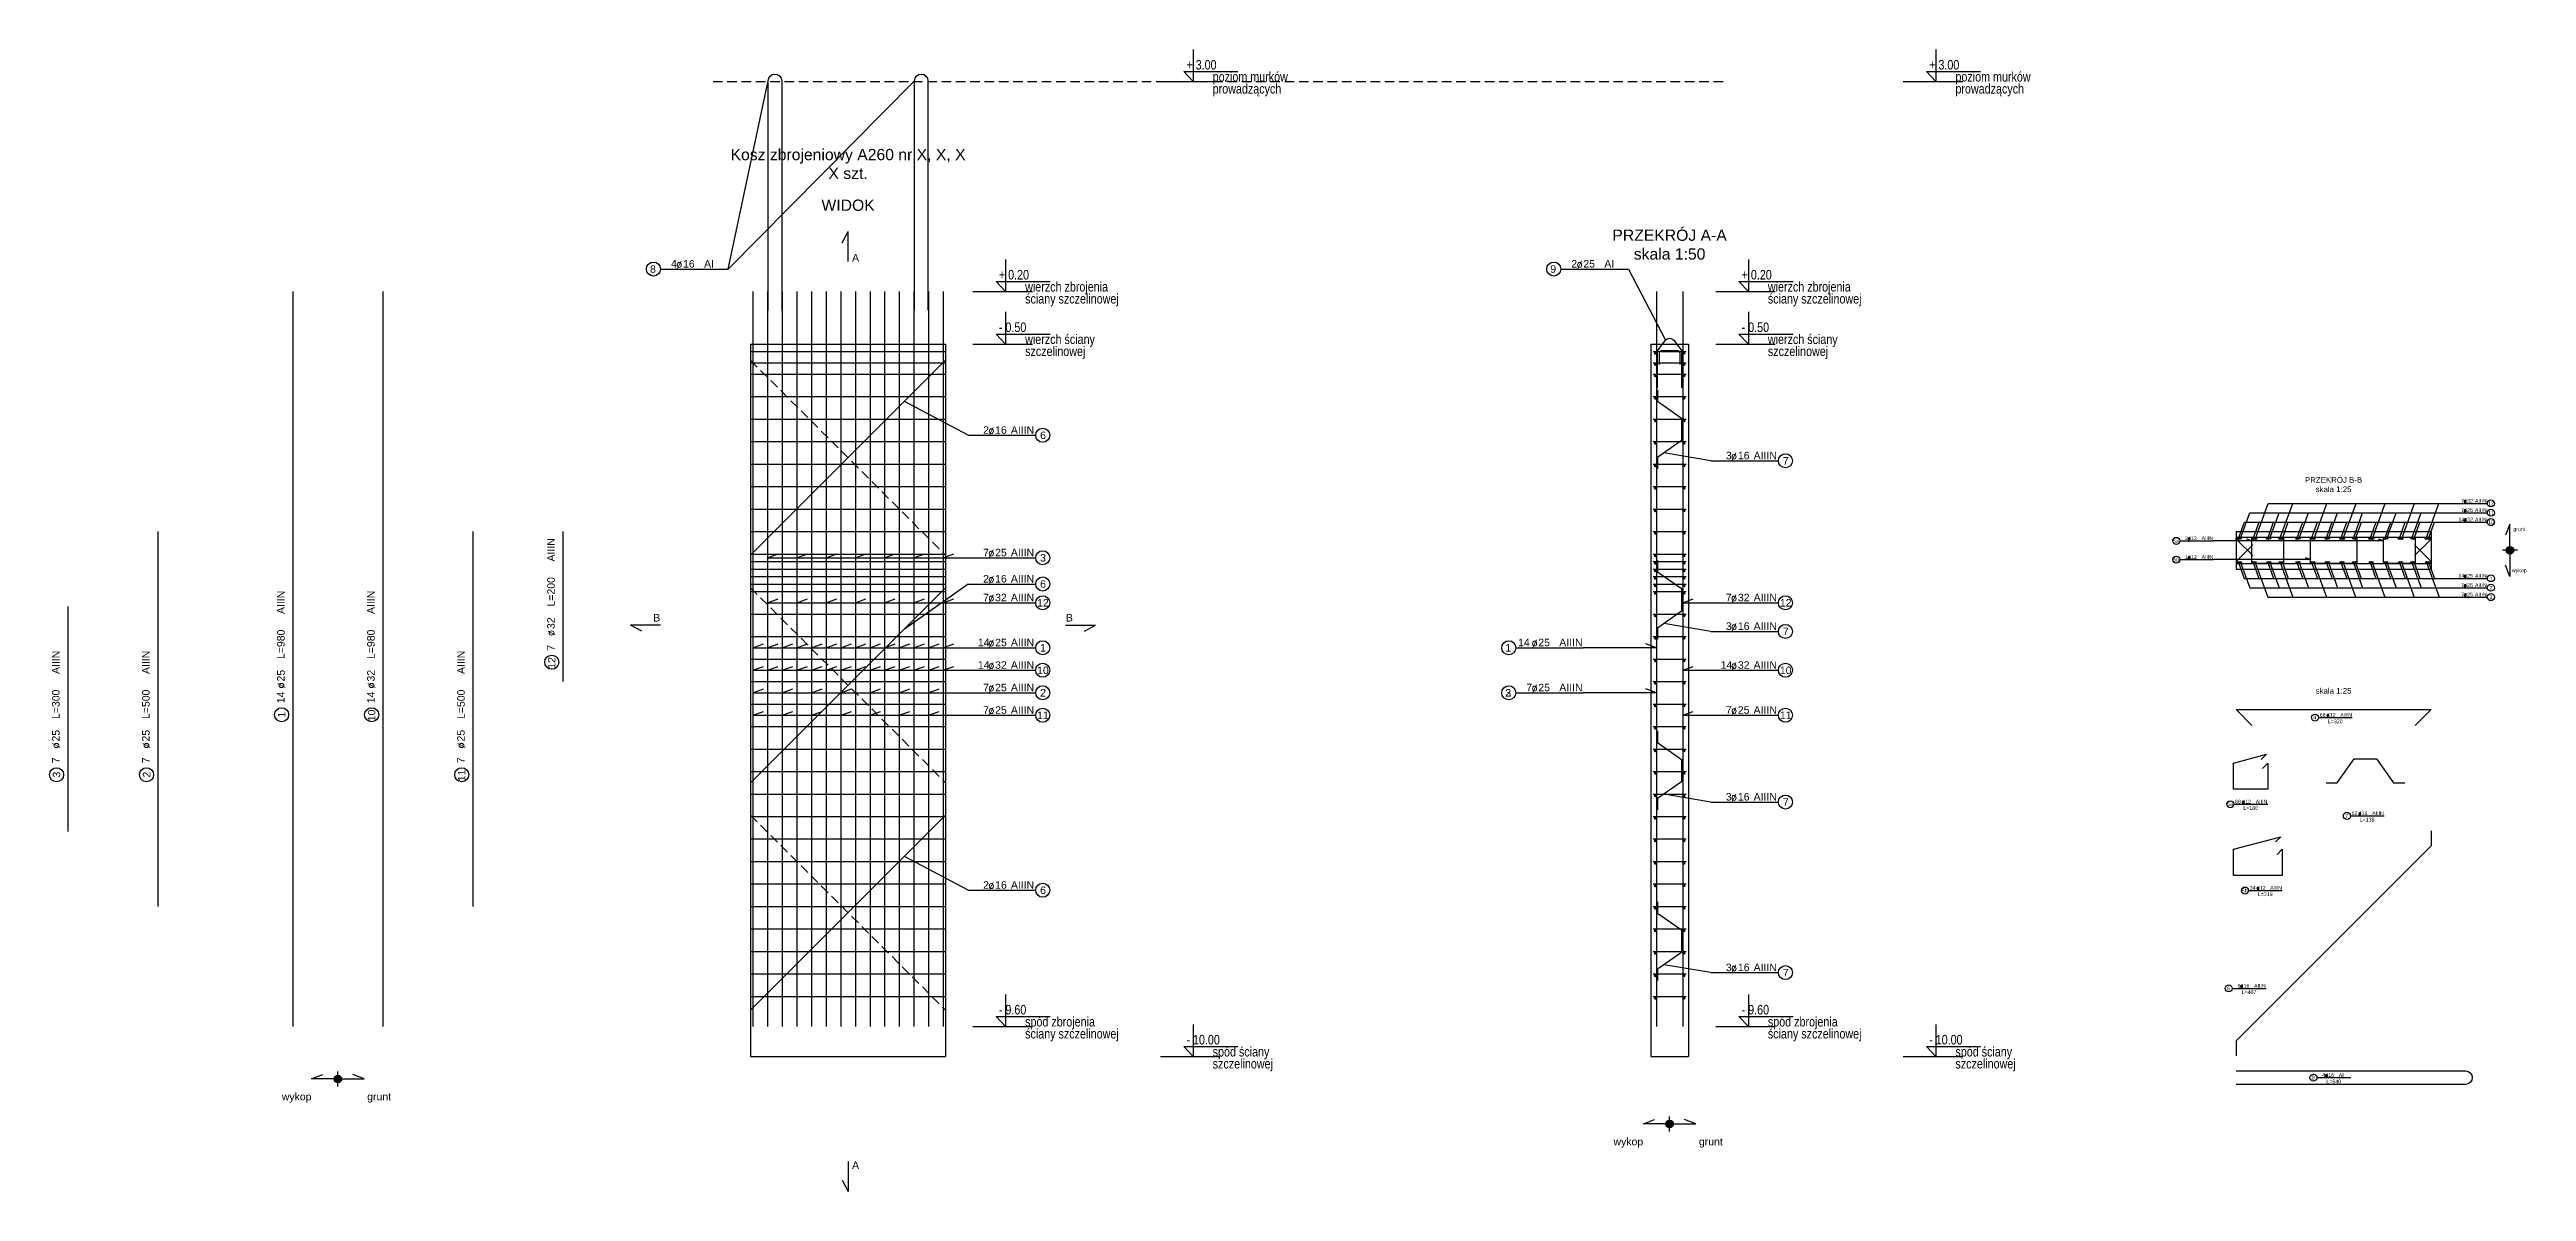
# Model space of a CAD drawing. Extents: x -5033 to 9347, y -17890 to -2362.
# Drawn here: x -1934 to 1367, y -13990 to -12467 of the extents above; entities that cross this region are included whole.
import ezdxf
from ezdxf.enums import TextEntityAlignment as Align

# ---------------------------------------------------------------- set-up
doc = ezdxf.new("R2010")
doc.units = 0
doc.header["$MEASUREMENT"] = 0
doc.linetypes.add('DASHED', pattern=[19.05, 12.7, -6.35])
for name, color, linetype in [('__SOL-KOTY_WYSOKOSCIOWE', 4, 'CONTINUOUS'), ('__SOL-OPISY', 4, 'CONTINUOUS'), ('__SOL-PRZERYWANA', 253, 'DASHED'), ('__SOL-WIDOK', 4, 'CONTINUOUS'), ('__SOL-ZBROJENIE', 3, 'CONTINUOUS')]:
    doc.layers.add(name, color=color, linetype=linetype)
doc.styles.add('ARIAL', font='arial.ttf', dxfattribs={"height": 2.5})
doc.styles.add('SIMPLEX', font='SIMPLEX.SHX', dxfattribs={"width": 0.8})
doc.styles.get("Standard").update_dxf_attribs({"font": 'arial.ttf'})

msp = doc.modelspace()

# ---------------------------------------------------------------- texts
at = {"layer": '__SOL-OPISY', "width": 2500, "attachment_point": 5}
for s, insert, char_height in [('Kosz zbrojeniowy A260 nr X, X, X\\PX szt.\\P', (-870, -12620), 15), ('\\P\\PWIDOK\\P', (-870, -12650), 15), ('\\P\\P\\PPRZEKRÓJ A-A\\Pskala 1:50\\P', (225, -12690), 15), ('A\\P', (-860, -12745), 10), ('PRZEKRÓJ B-B\\Pskala 1:25\\P', (1110, -13047.5), 7.5), ('grunt\\P', (1357.5, -13107.5), 5), ('wykop\\P', (1357.5, -13162.5), 5), ('B\\P', (-1125, -13225), 10), ('B\\P', (-575, -13225), 10), ('skala 1:25\\P', (1110, -13322.5), 7.5), ('wykop\\P', (-1605, -13865), 10), ('grunt\\P', (-1495, -13865), 10), ('wykop\\P', (170, -13925), 10), ('grunt\\P', (280, -13925), 10), ('A\\P', (-860, -13955), 10)]:
    msp.add_mtext(s, dxfattribs=dict(at, insert=insert, char_height=char_height))

# ---------------------------------------------------------------- blocks, each defined once
blk = doc.blocks.new('OPIS_PRET_BEZ_LINII')
at = {"layer": '__SOL-OPISY'}
blk.add_circle((25.7, 0), 9.36, dxfattribs=at)
at = {"layer": '__SOL-OPISY', "style": 'SIMPLEX', "width": 0.9}
blk.add_text(' %%c ', height=10, dxfattribs=at).set_placement((64.7, -4.8), align=Align.CENTER)
at = {"layer": '__SOL-OPISY', "style": 'ARIAL', "width": 0.8}
blk.add_attdef('NUMER', text='', height=10, dxfattribs=at).set_placement((25.7, 0), align=Align.MIDDLE)
blk.add_attdef('ILOSC', text='', height=10, dxfattribs=at).set_placement((56.9, -5.1), align=Align.RIGHT)
for tag, p in [('SREDNICA', (71, -5.1)), ('DLUGOSC', (95.1, -5.2)), ('STAL', (144.7, -5.2))]:
    blk.add_attdef(tag, p, '', height=10, dxfattribs=at)
blk = doc.blocks.new('OPIS_PRAWY')
at = {"layer": '__SOL-OPISY'}
blk.add_line((0, 0), (90, 0), dxfattribs=at)
blk.add_circle((99.4, 0), 9.36, dxfattribs=at)
at = {"layer": '__SOL-OPISY', "style": 'SIMPLEX', "width": 0.9}
blk.add_text(' %%c ', height=10, dxfattribs=at).set_placement((20.9, 0.5))
at = {"layer": '__SOL-OPISY', "style": 'ARIAL', "width": 0.8}
blk.add_attdef('ILOSC', text='', height=10, dxfattribs=at).set_placement((27.1, 0.1), align=Align.RIGHT)
for tag, p in [('SREDNICA', (35.4, 0.1)), ('STAL', (58.4, 0.5))]:
    blk.add_attdef(tag, p, '', height=10, dxfattribs=at)
for tag, p in [('NUMER', (99.4, 0)), ('DLUGOSC', (52.8, -6.1))]:
    blk.add_attdef(tag, text='', height=10, dxfattribs=at).set_placement(p, align=Align.MIDDLE)
blk = doc.blocks.new('OPIS_LEWY')
at = {"layer": '__SOL-OPISY'}
blk.add_line((-90, 0), (0, 0), dxfattribs=at)
blk.add_circle((-99.4, 0), 9.36, dxfattribs=at)
at = {"layer": '__SOL-OPISY', "style": 'SIMPLEX', "width": 0.9}
blk.add_text(' %%c ', height=10, dxfattribs=at).set_placement((-75, 0.5))
at = {"layer": '__SOL-OPISY', "style": 'ARIAL', "width": 0.8}
for tag, p in [('NUMER', (-99.4, 0)), ('DLUGOSC', (-58.9, -6.6))]:
    blk.add_attdef(tag, text='', height=10, dxfattribs=at).set_placement(p, align=Align.MIDDLE)
blk.add_attdef('ILOSC', text='', height=10, dxfattribs=at).set_placement((-74, 0.1), align=Align.RIGHT)
for tag, p in [('SREDNICA', (-65.8, 0.1)), ('STAL', (-42.7, 0.3))]:
    blk.add_attdef(tag, p, '', height=10, dxfattribs=at)
blk = doc.blocks.new('KOTA')
at = {"layer": '__SOL-KOTY_WYSOKOSCIOWE'}
for p, q in [((0, 33.4), (0, 0)), ((-34, 0), (28, 0)), ((0, 0), (-9.9, 10.4)), ((-9.9, 10.4), (46.5, 10.4))]:
    blk.add_line(p, q, dxfattribs=at)
at = {"layer": '__SOL-KOTY_WYSOKOSCIOWE', "style": 'ARIAL', "width": 0.8}
blk.add_attdef('RZEDNA', (500.5, 15.9), '', height=10.4, dxfattribs=at)

# ---------------------------------------------------------------- hatches: boundary and pattern name
at = {"layer": '__SOL-OPISY'}
for points in [[(1350, -13135, 1), (1340, -13135, 1)], [(-1545, -13840, 1), (-1555, -13840, 1)], [(230, -13900, 1), (220, -13900, 1)]]:
    msp.add_hatch(color=256, dxfattribs=at).paths.add_polyline_path(points)
at = {"layer": '__SOL-ZBROJENIE'}
for points in [[(207.2, -12872.5, 1), (204.8, -12872.5, 1)], [(245.2, -12872.5, 1), (242.8, -12872.5, 1)], [(207.2, -12887.5, 1), (204.8, -12887.5, 1)], [(207.2, -12902.5, 1), (204.8, -12902.5, 1)], [(245.2, -12887.5, 1), (242.8, -12887.5, 1)], [(245.2, -12902.5, 1), (242.8, -12902.5, 1)], [(207.2, -12932.5, 1), (204.8, -12932.5, 1)], [(245.2, -12932.5, 1), (242.8, -12932.5, 1)], [(207.2, -12962.5, 1), (204.8, -12962.5, 1)], [(245.2, -12962.5, 1), (242.8, -12962.5, 1)], [(207.2, -12992.5, 1), (204.8, -12992.5, 1)], [(245.2, -12992.5, 1), (242.8, -12992.5, 1)], [(207.2, -13022.5, 1), (204.8, -13022.5, 1)], [(245.2, -13022.5, 1), (242.8, -13022.5, 1)], [(207.2, -13052.5, 1), (204.8, -13052.5, 1)], [(245.2, -13052.5, 1), (242.8, -13052.5, 1)], [(207.2, -13082.5, 1), (204.8, -13082.5, 1)], [(245.2, -13082.5, 1), (242.8, -13082.5, 1)], [(207.2, -13112.5, 1), (204.8, -13112.5, 1)], [(245.2, -13112.5, 1), (242.8, -13112.5, 1)], [(984.85, -13119.1, 1), (981.65, -13119.1, 1)], [(987.35, -13118.8, 1), (984.85, -13118.8, 1)], [(1004.35, -13119.1, 1), (1001.15, -13119.1, 1)], [(1007.55, -13119.1, 1), (1004.35, -13119.1, 1)], [(1023.85, -13119.1, 1), (1020.65, -13119.1, 1)], [(1026.35, -13118.8, 1), (1023.85, -13118.8, 1)], [(1040.15, -13119.1, 1), (1036.95, -13119.1, 1)], [(1043.35, -13119.1, 1), (1040.15, -13119.1, 1)], [(1062.85, -13119.1, 1), (1059.65, -13119.1, 1)], [(1065.35, -13118.8, 1), (1062.85, -13118.8, 1)], [(1082.35, -13119.1, 1), (1079.15, -13119.1, 1)], [(1085.55, -13119.1, 1), (1082.35, -13119.1, 1)], [(1101.85, -13119.1, 1), (1098.65, -13119.1, 1)], [(1104.35, -13118.8, 1), (1101.85, -13118.8, 1)], [(1121.35, -13119.1, 1), (1118.15, -13119.1, 1)], [(1124.55, -13119.1, 1), (1121.35, -13119.1, 1)], [(1137.65, -13118.8, 1), (1135.15, -13118.8, 1)], [(1140.85, -13119.1, 1), (1137.65, -13119.1, 1)], [(1160.35, -13119.1, 1), (1157.15, -13119.1, 1)], [(1163.55, -13119.1, 1), (1160.35, -13119.1, 1)], [(1179.85, -13119.1, 1), (1176.65, -13119.1, 1)], [(1182.35, -13118.8, 1), (1179.85, -13118.8, 1)], [(1199.35, -13119.1, 1), (1196.15, -13119.1, 1)], [(1202.55, -13119.1, 1), (1199.35, -13119.1, 1)], [(1215.65, -13118.8, 1), (1213.15, -13118.8, 1)], [(1218.85, -13119.1, 1), (1215.65, -13119.1, 1)], [(1235.15, -13119.1, 1), (1231.95, -13119.1, 1)], [(1238.35, -13119.1, 1), (1235.15, -13119.1, 1)], [(207.2, -13142.5, 1), (204.8, -13142.5, 1)], [(207.2, -13152.5, 1), (204.8, -13152.5, 1)], [(207.2, -13162.5, 1), (204.8, -13162.5, 1)], [(207.2, -13172.5, 1), (204.8, -13172.5, 1)], [(245.2, -13142.5, 1), (242.8, -13142.5, 1)], [(245.2, -13152.5, 1), (242.8, -13152.5, 1)], [(245.2, -13162.5, 1), (242.8, -13162.5, 1)], [(245.2, -13172.5, 1), (242.8, -13172.5, 1)], [(984.5, -13151.2, 1), (982, -13151.2, 1)], [(987.35, -13151.2, 1), (984.85, -13151.2, 1)], [(1004, -13151.2, 1), (1001.5, -13151.2, 1)], [(1006.85, -13151.2, 1), (1004.35, -13151.2, 1)], [(1023.5, -13151.2, 1), (1021, -13151.2, 1)], [(1026.35, -13151.2, 1), (1023.85, -13151.2, 1)], [(1040.15, -13151.2, 1), (1037.65, -13151.2, 1)], [(1043, -13151.2, 1), (1040.5, -13151.2, 1)], [(1062.5, -13151.2, 1), (1060, -13151.2, 1)], [(1065.35, -13151.2, 1), (1062.85, -13151.2, 1)], [(1082, -13151.2, 1), (1079.5, -13151.2, 1)], [(1084.85, -13151.2, 1), (1082.35, -13151.2, 1)], [(1101.5, -13151.2, 1), (1099, -13151.2, 1)], [(1104.35, -13151.2, 1), (1101.85, -13151.2, 1)], [(1121, -13151.2, 1), (1118.5, -13151.2, 1)], [(1123.85, -13151.2, 1), (1121.35, -13151.2, 1)], [(1137.65, -13151.2, 1), (1135.15, -13151.2, 1)], [(1140.5, -13151.2, 1), (1138, -13151.2, 1)], [(1160, -13151.2, 1), (1157.5, -13151.2, 1)], [(1162.85, -13151.2, 1), (1160.35, -13151.2, 1)], [(1179.5, -13151.2, 1), (1177, -13151.2, 1)], [(1182.35, -13151.2, 1), (1179.85, -13151.2, 1)], [(1199, -13151.2, 1), (1196.5, -13151.2, 1)], [(1201.85, -13151.2, 1), (1199.35, -13151.2, 1)], [(1215.65, -13151.2, 1), (1213.15, -13151.2, 1)], [(1218.5, -13151.2, 1), (1216, -13151.2, 1)], [(1235.15, -13151.2, 1), (1232.65, -13151.2, 1)], [(1238, -13151.2, 1), (1235.5, -13151.2, 1)], [(207.2, -13182.5, 1), (204.8, -13182.5, 1)], [(207.2, -13192.5, 1), (204.8, -13192.5, 1)], [(245.2, -13182.5, 1), (242.8, -13182.5, 1)], [(245.2, -13192.5, 1), (242.8, -13192.5, 1)], [(207.2, -13222.5, 1), (204.8, -13222.5, 1)], [(245.2, -13222.5, 1), (242.8, -13222.5, 1)], [(207.2, -13252.5, 1), (204.8, -13252.5, 1)], [(245.2, -13252.5, 1), (242.8, -13252.5, 1)], [(207.2, -13282.5, 1), (204.8, -13282.5, 1)], [(245.2, -13282.5, 1), (242.8, -13282.5, 1)], [(207.2, -13312.5, 1), (204.8, -13312.5, 1)], [(245.2, -13312.5, 1), (242.8, -13312.5, 1)], [(207.2, -13342.5, 1), (204.8, -13342.5, 1)], [(245.2, -13342.5, 1), (242.8, -13342.5, 1)], [(207.2, -13372.5, 1), (204.8, -13372.5, 1)], [(207.2, -13402.5, 1), (204.8, -13402.5, 1)], [(245.2, -13372.5, 1), (242.8, -13372.5, 1)], [(245.2, -13402.5, 1), (242.8, -13402.5, 1)], [(207.2, -13432.5, 1), (204.8, -13432.5, 1)], [(245.2, -13432.5, 1), (242.8, -13432.5, 1)], [(207.2, -13462.5, 1), (204.8, -13462.5, 1)], [(245.2, -13462.5, 1), (242.8, -13462.5, 1)], [(207.2, -13492.5, 1), (204.8, -13492.5, 1)], [(245.2, -13492.5, 1), (242.8, -13492.5, 1)], [(207.2, -13522.5, 1), (204.8, -13522.5, 1)], [(245.2, -13522.5, 1), (242.8, -13522.5, 1)], [(207.2, -13552.5, 1), (204.8, -13552.5, 1)], [(245.2, -13552.5, 1), (242.8, -13552.5, 1)], [(207.2, -13582.5, 1), (204.8, -13582.5, 1)], [(245.2, -13582.5, 1), (242.8, -13582.5, 1)], [(207.2, -13612.5, 1), (204.8, -13612.5, 1)], [(245.2, -13612.5, 1), (242.8, -13612.5, 1)], [(207.2, -13642.5, 1), (204.8, -13642.5, 1)], [(245.2, -13642.5, 1), (242.8, -13642.5, 1)], [(207.2, -13672.5, 1), (204.8, -13672.5, 1)], [(245.2, -13672.5, 1), (242.8, -13672.5, 1)], [(207.2, -13702.5, 1), (204.8, -13702.5, 1)], [(207.2, -13732.5, 1), (204.8, -13732.5, 1)], [(245.2, -13702.5, 1), (242.8, -13702.5, 1)], [(245.2, -13732.5, 1), (242.8, -13732.5, 1)]]:
    msp.add_hatch(color=256, dxfattribs=at).paths.add_polyline_path(points)

# ---------------------------------------------------------------- linework, layer by layer
at = {"layer": '__SOL-OPISY'}
for p, q in [((-1030, -12760), (-976.5, -12509)), ((-1030, -12760), (-781.5, -12509)), ((-878, -12725), (-870, -12710)), ((-870, -12750), (-870, -12710)), ((170, -12760), (219.4, -12854.9)), ((-710, -12981.7), (-795, -12936.7)), ((280, -13015.7), (217.52, -13005.2)), ((1005.95, -13119.1), (1022.91, -13072.5)), ((1022.91, -13072.5), (1270, -13072.5)), ((1038.55, -13119.1), (1055.51, -13072.5)), ((1083.95, -13119.1), (1100.91, -13072.5)), ((1122.95, -13119.1), (1139.91, -13072.5)), ((1161.95, -13119.1), (1178.91, -13072.5)), ((1200.95, -13119.1), (1217.91, -13072.5)), ((1233.55, -13119.1), (1250.51, -13072.5)), ((983.25, -13119.1), (991.11, -13097.5)), ((986.1, -13118.8), (998.38, -13085)), ((991.11, -13097.5), (1270, -13097.5)), ((998.38, -13085), (1270, -13085)), ((1002.75, -13119.1), (1010.61, -13097.5)), ((1022.25, -13119.1), (1030.11, -13097.5)), ((1025.1, -13118.8), (1037.38, -13085)), ((1041.75, -13119.1), (1049.61, -13097.5)), ((1061.25, -13119.1), (1069.11, -13097.5)), ((1064.1, -13118.8), (1076.38, -13085)), ((1080.75, -13119.1), (1088.61, -13097.5)), ((1100.25, -13119.1), (1108.11, -13097.5)), ((1103.1, -13118.8), (1115.38, -13085)), ((1119.75, -13119.1), (1127.61, -13097.5)), ((1136.4, -13118.8), (1148.68, -13085)), ((1139.25, -13119.1), (1147.11, -13097.5)), ((1158.75, -13119.1), (1166.61, -13097.5)), ((1178.25, -13119.1), (1186.11, -13097.5)), ((1181.1, -13118.8), (1193.38, -13085)), ((1197.75, -13119.1), (1205.61, -13097.5)), ((1214.4, -13118.8), (1226.68, -13085)), ((1217.25, -13119.1), (1225.11, -13097.5)), ((1236.75, -13119.1), (1244.61, -13097.5)), ((1345, -13100), (1339, -13115)), ((1345, -13135), (1345, -13100)), ((1176.65, -13122.5), (950, -13122.5)), ((1001.15, -13122.5), (994.57, -13120.1)), ((1176.65, -13122.5), (1170.07, -13120.1)), ((1355, -13135), (1335, -13135)), ((1345, -13135), (1345, -13170)), ((-977.25, -13145), (-963.15, -13139.9)), ((-977.25, -13145), (-710, -13145)), ((-938.25, -13145), (-924.15, -13139.9)), ((-899.25, -13145), (-885.15, -13139.9)), ((-860.25, -13145), (-846.15, -13139.9)), ((-821.25, -13145), (-807.15, -13139.9)), ((-782.25, -13145), (-768.15, -13139.9)), ((-743.25, -13145), (-729.15, -13139.9)), ((1079.15, -13147.5), (950, -13147.5)), ((983.25, -13151.2), (990.98, -13172.5)), ((986.1, -13151.2), (998.38, -13185)), ((990.98, -13172.5), (1270, -13172.5)), ((1002.75, -13151.2), (1010.48, -13172.5)), ((1005.6, -13151.2), (1022.43, -13197.5)), ((1022.25, -13151.2), (1029.98, -13172.5)), ((1025.1, -13151.2), (1037.38, -13185)), ((1038.9, -13151.2), (1055.73, -13197.5)), ((1041.75, -13151.2), (1049.48, -13172.5)), ((1061.25, -13151.2), (1068.98, -13172.5)), ((1064.1, -13151.2), (1076.38, -13185)), ((1079.15, -13147.5), (1072.57, -13145.1)), ((1080.75, -13151.2), (1088.48, -13172.5)), ((1083.6, -13151.2), (1100.43, -13197.5)), ((1100.25, -13151.2), (1107.98, -13172.5)), ((1103.1, -13151.2), (1115.38, -13185)), ((1119.75, -13151.2), (1127.48, -13172.5)), ((1122.6, -13151.2), (1139.43, -13197.5)), ((1136.4, -13151.2), (1148.68, -13185)), ((1139.25, -13151.2), (1146.98, -13172.5)), ((1158.75, -13151.2), (1166.48, -13172.5)), ((1161.6, -13151.2), (1178.43, -13197.5)), ((1178.25, -13151.2), (1185.98, -13172.5)), ((1181.1, -13151.2), (1193.38, -13185)), ((1197.75, -13151.2), (1205.48, -13172.5)), ((1200.6, -13151.2), (1217.43, -13197.5)), ((1214.4, -13151.2), (1226.68, -13185)), ((1217.25, -13151.2), (1224.98, -13172.5)), ((1233.9, -13151.2), (1250.73, -13197.5)), ((1236.75, -13151.2), (1244.48, -13172.5)), ((1345, -13170), (1339, -13155)), ((-977.25, -13205), (-963.15, -13199.9)), ((-977.25, -13205), (-710, -13205)), ((-938.25, -13205), (-924.15, -13199.9)), ((-899.25, -13205), (-885.15, -13199.9)), ((-860.25, -13205), (-846.15, -13199.9)), ((-821.25, -13205), (-807.15, -13199.9)), ((-710, -13180), (-795, -13240)), ((-782.25, -13205), (-768.15, -13199.9)), ((-743.25, -13205), (-729.15, -13199.9)), ((242.5, -13205), (256.6, -13199.9)), ((242.5, -13205), (280, -13205)), ((998.38, -13185), (1270, -13185)), ((1022.43, -13197.5), (1270, -13197.5)), ((-1120, -13235), (-1160, -13235)), ((-1145, -13243), (-1160, -13235)), ((-580, -13235), (-540, -13235)), ((-555, -13243), (-540, -13235)), ((280, -13243.2), (217.52, -13232.7)), ((-996.75, -13265), (-982.65, -13259.9)), ((-996.75, -13265), (-710, -13265)), ((-977.25, -13265), (-963.15, -13259.9)), ((-957.75, -13265), (-943.65, -13259.9)), ((-938.25, -13265), (-924.15, -13259.9)), ((-918.75, -13265), (-904.65, -13259.9)), ((-899.25, -13265), (-885.15, -13259.9)), ((-879.75, -13265), (-865.65, -13259.9)), ((-860.25, -13265), (-846.15, -13259.9)), ((-840.75, -13265), (-826.65, -13259.9)), ((-821.25, -13265), (-807.15, -13259.9)), ((-801.75, -13265), (-787.65, -13259.9)), ((-782.25, -13265), (-768.15, -13259.9)), ((-762.75, -13265), (-748.65, -13259.9)), ((-743.25, -13265), (-729.15, -13259.9)), ((207.5, -13265), (110, -13265)), ((207.5, -13265), (193.41, -13259.9)), ((-996.75, -13295), (-982.65, -13289.9)), ((-996.75, -13295), (-710, -13295)), ((-977.25, -13295), (-963.15, -13289.9)), ((-957.75, -13295), (-943.65, -13289.9)), ((-938.25, -13295), (-924.15, -13289.9)), ((-918.75, -13295), (-904.65, -13289.9)), ((-899.25, -13295), (-885.15, -13289.9)), ((-879.75, -13295), (-865.65, -13289.9)), ((-860.25, -13295), (-846.15, -13289.9)), ((-840.75, -13295), (-826.65, -13289.9)), ((-821.25, -13295), (-807.15, -13289.9)), ((-801.75, -13295), (-787.65, -13289.9)), ((-782.25, -13295), (-768.15, -13289.9)), ((-762.75, -13295), (-748.65, -13289.9)), ((-743.25, -13295), (-729.15, -13289.9)), ((242.5, -13295), (256.6, -13289.9)), ((242.5, -13295), (280, -13295)), ((-996.75, -13325), (-982.65, -13319.9)), ((-996.75, -13325), (-710, -13325)), ((-957.75, -13325), (-943.65, -13319.9)), ((-918.75, -13325), (-904.65, -13319.9)), ((-879.75, -13325), (-865.65, -13319.9)), ((-840.75, -13325), (-826.65, -13319.9)), ((-801.75, -13325), (-787.65, -13319.9)), ((-762.75, -13325), (-748.65, -13319.9)), ((207.5, -13325), (110, -13325)), ((207.5, -13325), (110, -13325)), ((207.5, -13325), (193.41, -13319.9)), ((207.5, -13325), (193.41, -13319.9)), ((-996.75, -13355), (-982.65, -13349.9)), ((-996.75, -13355), (-710, -13355)), ((-957.75, -13355), (-943.65, -13349.9)), ((-918.75, -13355), (-904.65, -13349.9)), ((-879.75, -13355), (-865.65, -13349.9)), ((-840.75, -13355), (-826.65, -13349.9)), ((-801.75, -13355), (-787.65, -13349.9)), ((-762.75, -13355), (-748.65, -13349.9)), ((242.5, -13355), (256.6, -13349.9)), ((242.5, -13355), (280, -13355)), ((280, -13470.7), (217.52, -13460.2)), ((-710, -13588.3), (-795, -13543.3)), ((280, -13698.2), (217.52, -13687.7)), ((-1550, -13850), (-1550, -13830)), ((-1585, -13840), (-1570, -13834)), ((-1550, -13840), (-1585, -13840)), ((-1550, -13840), (-1515, -13840)), ((-1515, -13840), (-1530, -13834)), ((190, -13900), (205, -13894)), ((225, -13910), (225, -13890)), ((260, -13900), (245, -13894)), ((225, -13900), (190, -13900)), ((225, -13900), (260, -13900)), ((-870, -13950), (-870, -13990)), ((-878, -13975), (-870, -13990))]:
    msp.add_line(p, q, dxfattribs=at)
for centre in [(1345, -13135), (-1550, -13840), (225, -13900)]:
    msp.add_circle(centre, 5, dxfattribs=at)
at = {"layer": '__SOL-PRZERYWANA'}
msp.add_line((-1050, -12510), (300, -12510), dxfattribs=at)
for points in [[(-1000, -12861.7), (-1000, -12881.7), (-740, -13141.7), (-740, -13161.7)], [(-1000, -13165), (-1000, -13185), (-740, -13445), (-740, -13465)], [(-1000, -13468.3), (-1000, -13488.3), (-740, -13748.3), (-740, -13768.3)]]:
    msp.add_lwpolyline(points, dxfattribs=at)
at = {"layer": '__SOL-WIDOK'}
for p, q in [((-1000, -12860), (-1000, -13810)), ((-1000, -12860), (-740, -12860)), ((-740, -12860), (-740, -13810)), ((200, -12860), (200, -13810)), ((200, -12860), (250, -12860)), ((250, -12860), (250, -13810)), ((980, -13110), (980, -13160)), ((980, -13110), (1240, -13110)), ((1240, -13110), (1240, -13160)), ((980, -13160), (1240, -13160)), ((-1000, -13810), (-740, -13810)), ((200, -13810), (250, -13810))]:
    msp.add_line(p, q, dxfattribs=at)
at = {"layer": '__SOL-ZBROJENIE'}
for p, q in [((-1610, -12790), (-1610, -13770)), ((-1490, -12790), (-1490, -13770)), ((-996.75, -12790), (-996.75, -13770)), ((-977.25, -12790), (-977.25, -13770)), ((-957.75, -12790), (-957.75, -13770)), ((-938.25, -12790), (-938.25, -13770)), ((-918.75, -12790), (-918.75, -13770)), ((-899.25, -12790), (-899.25, -13770)), ((-879.75, -12790), (-879.75, -13770)), ((-860.25, -12790), (-860.25, -13770)), ((-840.75, -12790), (-840.75, -13770)), ((-821.25, -12790), (-821.25, -13770)), ((-801.75, -12790), (-801.75, -13770)), ((-782.25, -12790), (-782.25, -13770)), ((-762.75, -12790), (-762.75, -13770)), ((-743.25, -12790), (-743.25, -13770)), ((207.5, -12790), (207.5, -13770)), ((242.5, -12790), (242.5, -13770)), ((-1000, -12870), (-740, -12870)), ((203, -12870), (247, -12870)), ((-1000, -12885), (-740, -12885)), ((-1000, -12900), (-740, -12900)), ((203, -12885), (247, -12885)), ((203, -12900), (247, -12900)), ((-1000, -12930), (-740, -12930)), ((203, -12930), (247, -12930)), ((-1000, -12960), (-740, -12960)), ((203, -12960), (247, -12960)), ((-1000, -12990), (-740, -12990)), ((203, -12990), (247, -12990)), ((-1000, -13020), (-740, -13020)), ((203, -13020), (247, -13020)), ((-1000, -13050), (-740, -13050)), ((203, -13050), (247, -13050)), ((-1000, -13080), (-740, -13080)), ((203, -13080), (247, -13080)), ((-1790, -13110), (-1790, -13610)), ((-1370, -13110), (-1370, -13610)), ((-1250, -13110), (-1250, -13310)), ((-1000, -13110), (-740, -13110)), ((203, -13110), (247, -13110)), ((-1000, -13140), (-740, -13140)), ((-1000, -13150), (-740, -13150)), ((-1000, -13160), (-740, -13160)), ((-1000, -13170), (-740, -13170)), ((203, -13140), (247, -13140)), ((203, -13150), (247, -13150)), ((203, -13160), (247, -13160)), ((203, -13170), (247, -13170)), ((-1000, -13180), (-740, -13180)), ((-1000, -13190), (-740, -13190)), ((203, -13180), (247, -13180)), ((203, -13190), (247, -13190)), ((-1910, -13210), (-1910, -13510)), ((-1000, -13220), (-740, -13220)), ((203, -13220), (247, -13220)), ((-1000, -13250), (-740, -13250)), ((203, -13250), (247, -13250)), ((-1000, -13280), (-740, -13280)), ((203, -13280), (247, -13280)), ((-1000, -13310), (-740, -13310)), ((203, -13310), (247, -13310)), ((-1000, -13340), (-740, -13340)), ((-1000, -13370), (-740, -13370)), ((203, -13340), (247, -13340)), ((203, -13370), (247, -13370)), ((-1000, -13400), (-740, -13400)), ((203, -13400), (247, -13400)), ((-1000, -13430), (-740, -13430)), ((203, -13430), (247, -13430)), ((-1000, -13460), (-740, -13460)), ((203, -13460), (247, -13460)), ((-1000, -13490), (-740, -13490)), ((203, -13490), (247, -13490)), ((-1000, -13520), (-740, -13520)), ((203, -13520), (247, -13520)), ((-1000, -13550), (-740, -13550)), ((203, -13550), (247, -13550)), ((-1000, -13580), (-740, -13580)), ((203, -13580), (247, -13580)), ((-1000, -13610), (-740, -13610)), ((203, -13610), (247, -13610)), ((-1000, -13640), (-740, -13640)), ((203, -13640), (247, -13640)), ((-1000, -13670), (-740, -13670)), ((-1000, -13700), (-740, -13700)), ((203, -13670), (247, -13670)), ((203, -13700), (247, -13700)), ((-1000, -13730), (-740, -13730)), ((203, -13730), (247, -13730))]:
    msp.add_line(p, q, dxfattribs=at)
for points in [[(-976.5, -12814.9), (-976.5, -12509, -1), (-958.5, -12509), (-958.5, -12814.9)], [(-781.5, -12814.9), (-781.5, -12509, -1), (-763.5, -12509), (-763.5, -12814.9)], [(209, -12918.5), (209, -12870, -0.16), (210, -12867.4), (219.4, -12854.9, -0.45), (230.6, -12854.9), (240, -12867.4, -0.16), (241, -12870), (241, -12918.5)], [(211.5, -12887.5), (211.5, -12872.5, -0.48), (215.5, -12868.5), (234.5, -12868.5, -0.48), (238.5, -12872.5), (238.5, -12887.5)], [(1002.21, -13142.2), (981, -13121, -0.7), (981.5, -13117.5), (1238.5, -13117.5, -0.7), (1239, -13121), (1217.79, -13142.2)], [(1002.21, -13142.2), (981, -13121, -0.7), (981.5, -13117.5), (1238.5, -13117.5, -0.7), (1239, -13121), (1217.79, -13142.2)], [(1002.21, -13127.8), (981, -13149, 0.7), (981.5, -13152.5), (1238.5, -13152.5, 0.7), (1239, -13149), (1217.79, -13127.8)], [(1002.21, -13127.8), (981, -13149, 0.7), (981.5, -13152.5), (1238.5, -13152.5, 0.7), (1239, -13149), (1217.79, -13127.8)], [(980, -13829.2), (1285.86, -13829.2, -1), (1285.86, -13847.2), (980, -13847.2)]]:
    msp.add_lwpolyline(points, format="xyb", dxfattribs=at)
for points in [[(-740, -12861.7), (-740, -12881.7), (-1000, -13141.7), (-1000, -13161.7)], [(209, -12921.3), (209, -12936.3), (241, -12958.8), (241, -12988.8), (209, -13011.2), (209, -13026.2)], [(-740, -13165), (-740, -13185), (-1000, -13445), (-1000, -13465)], [(209, -13148.8), (209, -13163.8), (241, -13186.2), (241, -13216.2), (209, -13238.7), (209, -13253.7)], [(1001.21, -13368.7), (980, -13347.5), (1240, -13347.5), (1218.79, -13368.7)], [(209, -13376.3), (209, -13391.3), (241, -13413.8), (241, -13443.8), (209, -13466.2), (209, -13481.2)], [(1015.13, -13425.8), (1022.2, -13418.7), (1022.2, -13453.7), (976.8, -13453.7), (976.8, -13418.7), (1020.65, -13407), (1013.58, -13414)], [(1100, -13445.2), (1115, -13445.2), (1137.41, -13413.2), (1167.41, -13413.2), (1189.81, -13445.2), (1204.81, -13445.2)], [(-740, -13468.3), (-740, -13488.3), (-1000, -13748.3), (-1000, -13768.3)], [(1034.63, -13540.8), (1041.7, -13533.7), (1041.7, -13568.7), (976.8, -13568.7), (976.8, -13533.7), (1039.49, -13516.9), (1032.42, -13524)], [(1240, -13509.2), (1240, -13529.2), (980, -13789.2), (980, -13809.2)], [(209, -13603.8), (209, -13618.8), (241, -13641.2), (241, -13671.2), (209, -13693.7), (209, -13708.7)]]:
    msp.add_lwpolyline(points, dxfattribs=at)
for points in [[(1001.65, -13117.5), (1042.85, -13117.5, -0.414214), (1043.35, -13118), (1043.35, -13152, -0.414214), (1042.85, -13152.5), (1001.65, -13152.5, -0.414214), (1001.15, -13152), (1001.15, -13118, -0.414214)], [(1079.65, -13117.5), (1140.35, -13117.5, -0.414214), (1140.85, -13118), (1140.85, -13152, -0.414214), (1140.35, -13152.5), (1079.65, -13152.5, -0.414214), (1079.15, -13152), (1079.15, -13118, -0.414214)], [(1177.15, -13117.5), (1218.35, -13117.5, -0.414214), (1218.85, -13118), (1218.85, -13152, -0.414214), (1218.35, -13152.5), (1177.15, -13152.5, -0.414214), (1176.65, -13152), (1176.65, -13118, -0.414214)]]:
    msp.add_lwpolyline(points, format="xyb", close=True, dxfattribs=at)
for centre, radius in [((206, -12872.5), 1.2), ((244, -12872.5), 1.2), ((206, -12887.5), 1.2), ((206, -12902.5), 1.2), ((244, -12887.5), 1.2), ((244, -12902.5), 1.2), ((206, -12932.5), 1.2), ((244, -12932.5), 1.2), ((206, -12962.5), 1.2), ((244, -12962.5), 1.2), ((206, -12992.5), 1.2), ((244, -12992.5), 1.2), ((206, -13022.5), 1.2), ((244, -13022.5), 1.2), ((206, -13052.5), 1.2), ((244, -13052.5), 1.2), ((206, -13082.5), 1.2), ((244, -13082.5), 1.2), ((206, -13112.5), 1.2), ((244, -13112.5), 1.2), ((983.25, -13119.1), 1.6), ((986.1, -13118.8), 1.25), ((1002.75, -13119.1), 1.6), ((1005.95, -13119.1), 1.6), ((1022.25, -13119.1), 1.6), ((1025.1, -13118.8), 1.25), ((1038.55, -13119.1), 1.6), ((1041.75, -13119.1), 1.6), ((1061.25, -13119.1), 1.6), ((1064.1, -13118.8), 1.25), ((1080.75, -13119.1), 1.6), ((1083.95, -13119.1), 1.6), ((1100.25, -13119.1), 1.6), ((1103.1, -13118.8), 1.25), ((1119.75, -13119.1), 1.6), ((1122.95, -13119.1), 1.6), ((1136.4, -13118.8), 1.25), ((1139.25, -13119.1), 1.6), ((1158.75, -13119.1), 1.6), ((1161.95, -13119.1), 1.6), ((1178.25, -13119.1), 1.6), ((1181.1, -13118.8), 1.25), ((1197.75, -13119.1), 1.6), ((1200.95, -13119.1), 1.6), ((1214.4, -13118.8), 1.25), ((1217.25, -13119.1), 1.6), ((1233.55, -13119.1), 1.6), ((1236.75, -13119.1), 1.6), ((206, -13142.5), 1.2), ((206, -13152.5), 1.2), ((206, -13162.5), 1.2), ((206, -13172.5), 1.2), ((244, -13142.5), 1.2), ((244, -13152.5), 1.2), ((244, -13162.5), 1.2), ((244, -13172.5), 1.2), ((983.25, -13151.2), 1.25), ((986.1, -13151.2), 1.25), ((1002.75, -13151.2), 1.25), ((1005.6, -13151.2), 1.25), ((1022.25, -13151.2), 1.25), ((1025.1, -13151.2), 1.25), ((1038.9, -13151.2), 1.25), ((1041.75, -13151.2), 1.25), ((1061.25, -13151.2), 1.25), ((1064.1, -13151.2), 1.25), ((1080.75, -13151.2), 1.25), ((1083.6, -13151.2), 1.25), ((1100.25, -13151.2), 1.25), ((1103.1, -13151.2), 1.25), ((1119.75, -13151.2), 1.25), ((1122.6, -13151.2), 1.25), ((1136.4, -13151.2), 1.25), ((1139.25, -13151.2), 1.25), ((1158.75, -13151.2), 1.25), ((1161.6, -13151.2), 1.25), ((1178.25, -13151.2), 1.25), ((1181.1, -13151.2), 1.25), ((1197.75, -13151.2), 1.25), ((1200.6, -13151.2), 1.25), ((1214.4, -13151.2), 1.25), ((1217.25, -13151.2), 1.25), ((1233.9, -13151.2), 1.25), ((1236.75, -13151.2), 1.25), ((206, -13182.5), 1.2), ((206, -13192.5), 1.2), ((244, -13182.5), 1.2), ((244, -13192.5), 1.2), ((206, -13222.5), 1.2), ((244, -13222.5), 1.2), ((206, -13252.5), 1.2), ((244, -13252.5), 1.2), ((206, -13282.5), 1.2), ((244, -13282.5), 1.2), ((206, -13312.5), 1.2), ((244, -13312.5), 1.2), ((206, -13342.5), 1.2), ((244, -13342.5), 1.2), ((206, -13372.5), 1.2), ((206, -13402.5), 1.2), ((244, -13372.5), 1.2), ((244, -13402.5), 1.2), ((206, -13432.5), 1.2), ((244, -13432.5), 1.2), ((206, -13462.5), 1.2), ((244, -13462.5), 1.2), ((206, -13492.5), 1.2), ((244, -13492.5), 1.2), ((206, -13522.5), 1.2), ((244, -13522.5), 1.2), ((206, -13552.5), 1.2), ((244, -13552.5), 1.2), ((206, -13582.5), 1.2), ((244, -13582.5), 1.2), ((206, -13612.5), 1.2), ((244, -13612.5), 1.2), ((206, -13642.5), 1.2), ((244, -13642.5), 1.2), ((206, -13672.5), 1.2), ((244, -13672.5), 1.2), ((206, -13702.5), 1.2), ((206, -13732.5), 1.2), ((244, -13702.5), 1.2), ((244, -13732.5), 1.2)]:
    msp.add_circle(centre, radius, dxfattribs=at)

# ---------------------------------------------------------------- block references
at = {"layer": '__SOL-KOTY_WYSOKOSCIOWE'}
ref = msp.add_blockref('KOTA', (-410, -12510), dxfattribs=dict(at, xscale=1.28, yscale=1.28, zscale=1.28))
ref.add_attrib('RZEDNA', '+ 3.00', (-419, -12494), dxfattribs={"height": 12.8, "style": 'ARIAL', "width": 0.8})
ref.add_attrib('OPIS1', 'poziom murków', (-384, -12510), dxfattribs={"height": 12.8, "style": 'ARIAL', "width": 0.8})
ref.add_attrib('OPIS2', 'prowadzących', (-384, -12526), dxfattribs={"height": 12.8, "style": 'ARIAL', "width": 0.8})
ref = msp.add_blockref('KOTA', (580, -12510), dxfattribs=dict(at, xscale=1.28, yscale=1.28, zscale=1.28))
ref.add_attrib('RZEDNA', '+ 3.00', (571, -12494), dxfattribs={"height": 12.8, "style": 'ARIAL', "width": 0.8})
ref.add_attrib('OPIS1', 'poziom murków', (606, -12510), dxfattribs={"height": 12.8, "style": 'ARIAL', "width": 0.8})
ref.add_attrib('OPIS2', 'prowadzących', (606, -12526), dxfattribs={"height": 12.8, "style": 'ARIAL', "width": 0.8})
ref = msp.add_blockref('KOTA', (-660, -12790), dxfattribs=dict(at, xscale=1.28, yscale=1.28, zscale=1.28))
ref.add_attrib('RZEDNA', '+ 0.20', (-669, -12774), dxfattribs={"height": 12.8, "style": 'ARIAL', "width": 0.8})
ref.add_attrib('OPIS1', 'wierzch zbrojenia', (-634, -12790), dxfattribs={"height": 12.8, "style": 'ARIAL', "width": 0.8})
ref.add_attrib('OPIS2', 'ściany szczelinowej', (-634, -12806), dxfattribs={"height": 12.8, "style": 'ARIAL', "width": 0.8})
ref = msp.add_blockref('KOTA', (330, -12790), dxfattribs=dict(at, xscale=1.28, yscale=1.28, zscale=1.28))
ref.add_attrib('RZEDNA', '+ 0.20', (321, -12774), dxfattribs={"height": 12.8, "style": 'ARIAL', "width": 0.8})
ref.add_attrib('OPIS1', 'wierzch zbrojenia', (356, -12790), dxfattribs={"height": 12.8, "style": 'ARIAL', "width": 0.8})
ref.add_attrib('OPIS2', 'ściany szczelinowej', (356, -12806), dxfattribs={"height": 12.8, "style": 'ARIAL', "width": 0.8})
ref = msp.add_blockref('KOTA', (-660, -12860), dxfattribs=dict(at, xscale=1.28, yscale=1.28, zscale=1.28))
ref.add_attrib('RZEDNA', '- 0.50', (-669, -12844), dxfattribs={"height": 12.8, "style": 'ARIAL', "width": 0.8})
ref.add_attrib('OPIS1', 'wierzch ściany', (-634, -12860), dxfattribs={"height": 12.8, "style": 'ARIAL', "width": 0.8})
ref.add_attrib('OPIS2', 'szczelinowej', (-634, -12876), dxfattribs={"height": 12.8, "style": 'ARIAL', "width": 0.8})
ref = msp.add_blockref('KOTA', (330, -12860), dxfattribs=dict(at, xscale=1.28, yscale=1.28, zscale=1.28))
ref.add_attrib('RZEDNA', '- 0.50', (321, -12844), dxfattribs={"height": 12.8, "style": 'ARIAL', "width": 0.8})
ref.add_attrib('OPIS1', 'wierzch ściany', (356, -12860), dxfattribs={"height": 12.8, "style": 'ARIAL', "width": 0.8})
ref.add_attrib('OPIS2', 'szczelinowej', (356, -12876), dxfattribs={"height": 12.8, "style": 'ARIAL', "width": 0.8})
ref = msp.add_blockref('KOTA', (-660, -13770), dxfattribs=dict(at, xscale=1.28, yscale=1.28, zscale=1.28))
ref.add_attrib('RZEDNA', '- 9.60', (-669, -13754), dxfattribs={"height": 12.8, "style": 'ARIAL', "width": 0.8})
ref.add_attrib('OPIS1', 'spód zbrojenia', (-634, -13770), dxfattribs={"height": 12.8, "style": 'ARIAL', "width": 0.8})
ref.add_attrib('OPIS2', 'ściany szczelinowej', (-634, -13786), dxfattribs={"height": 12.8, "style": 'ARIAL', "width": 0.8})
ref = msp.add_blockref('KOTA', (330, -13770), dxfattribs=dict(at, xscale=1.28, yscale=1.28, zscale=1.28))
ref.add_attrib('RZEDNA', '- 9.60', (321, -13754), dxfattribs={"height": 12.8, "style": 'ARIAL', "width": 0.8})
ref.add_attrib('OPIS1', 'spód zbrojenia', (356, -13770), dxfattribs={"height": 12.8, "style": 'ARIAL', "width": 0.8})
ref.add_attrib('OPIS2', 'ściany szczelinowej', (356, -13786), dxfattribs={"height": 12.8, "style": 'ARIAL', "width": 0.8})
ref = msp.add_blockref('KOTA', (-410, -13810), dxfattribs=dict(at, xscale=1.28, yscale=1.28, zscale=1.28))
ref.add_attrib('RZEDNA', '- 10.00', (-419, -13794), dxfattribs={"height": 12.8, "style": 'ARIAL', "width": 0.8})
ref.add_attrib('OPIS1', 'spód ściany', (-384, -13810), dxfattribs={"height": 12.8, "style": 'ARIAL', "width": 0.8})
ref.add_attrib('OPIS2', 'szczelinowej', (-384, -13826), dxfattribs={"height": 12.8, "style": 'ARIAL', "width": 0.8})
ref = msp.add_blockref('KOTA', (580, -13810), dxfattribs=dict(at, xscale=1.28, yscale=1.28, zscale=1.28))
ref.add_attrib('RZEDNA', '- 10.00', (571, -13794), dxfattribs={"height": 12.8, "style": 'ARIAL', "width": 0.8})
ref.add_attrib('OPIS1', 'spód ściany', (606, -13810), dxfattribs={"height": 12.8, "style": 'ARIAL', "width": 0.8})
ref.add_attrib('OPIS2', 'szczelinowej', (606, -13826), dxfattribs={"height": 12.8, "style": 'ARIAL', "width": 0.8})
at = {"layer": '__SOL-OPISY'}
ref = msp.add_blockref('OPIS_LEWY', (-1030, -12760), dxfattribs=at)
ref.add_attrib('ILOSC', '4', (-1106, -12758), dxfattribs={"height": 10, "style": 'ARIAL'})
ref.add_attrib('SREDNICA', '16', (-1090, -12758), dxfattribs={"height": 10, "style": 'ARIAL'})
ref.add_attrib('STAL', 'AI', (-1062, -12758), dxfattribs={"height": 10, "style": 'ARIAL'})
ref.add_attrib('NUMER', '8', (-1134, -12765), dxfattribs={"height": 10, "style": 'ARIAL'})
ref = msp.add_blockref('OPIS_LEWY', (170, -12760), dxfattribs=at)
ref.add_attrib('ILOSC', '2', (94, -12758), dxfattribs={"height": 10, "style": 'ARIAL'})
ref.add_attrib('SREDNICA', '25', (110, -12758), dxfattribs={"height": 10, "style": 'ARIAL'})
ref.add_attrib('STAL', 'AI', (138, -12758), dxfattribs={"height": 10, "style": 'ARIAL'})
ref.add_attrib('NUMER', '9', (66, -12765), dxfattribs={"height": 10, "style": 'ARIAL'})
ref = msp.add_blockref('OPIS_PRAWY', (-710, -12981.7), dxfattribs=at)
ref.add_attrib('ILOSC', '2', (-690, -12979.7), dxfattribs={"height": 10, "style": 'ARIAL'})
ref.add_attrib('SREDNICA', '16', (-674, -12979.7), dxfattribs={"height": 10, "style": 'ARIAL'})
ref.add_attrib('STAL', 'AIIIN', (-653, -12979.7), dxfattribs={"height": 10, "style": 'ARIAL'})
ref.add_attrib('NUMER', '6', (-614, -12986.7), dxfattribs={"height": 10, "style": 'ARIAL'})
ref = msp.add_blockref('OPIS_PRAWY', (280, -13015.7), dxfattribs=at)
ref.add_attrib('ILOSC', '3', (300, -13013.7), dxfattribs={"height": 10, "style": 'ARIAL'})
ref.add_attrib('SREDNICA', '16', (316, -13013.7), dxfattribs={"height": 10, "style": 'ARIAL'})
ref.add_attrib('STAL', 'AIIIN', (337, -13013.7), dxfattribs={"height": 10, "style": 'ARIAL'})
ref.add_attrib('NUMER', '7', (376, -13020.7), dxfattribs={"height": 10, "style": 'ARIAL'})
ref = msp.add_blockref('OPIS_PRAWY', (1270, -13072.5), dxfattribs=dict(at, xscale=0.5, yscale=0.5, zscale=0.5))
ref.add_attrib('ILOSC', '7', (1280, -13071.5), dxfattribs={"height": 5, "style": 'ARIAL'})
ref.add_attrib('SREDNICA', '32', (1288, -13071.5), dxfattribs={"height": 5, "style": 'ARIAL'})
ref.add_attrib('STAL', 'AIIIN', (1298.5, -13071.5), dxfattribs={"height": 5, "style": 'ARIAL'})
ref.add_attrib('NUMER', '12', (1316, -13075), dxfattribs={"height": 5, "style": 'ARIAL'})
ref = msp.add_blockref('OPIS_PRAWY', (1270, -13085), dxfattribs=dict(at, xscale=0.5, yscale=0.5, zscale=0.5))
ref.add_attrib('ILOSC', '7', (1280, -13084), dxfattribs={"height": 5, "style": 'ARIAL'})
ref.add_attrib('SREDNICA', '25', (1288, -13084), dxfattribs={"height": 5, "style": 'ARIAL'})
ref.add_attrib('STAL', 'AIIIN', (1298.5, -13084), dxfattribs={"height": 5, "style": 'ARIAL'})
ref.add_attrib('NUMER', '11', (1316, -13087.5), dxfattribs={"height": 5, "style": 'ARIAL'})
ref = msp.add_blockref('OPIS_PRAWY', (1270, -13097.5), dxfattribs=dict(at, xscale=0.5, yscale=0.5, zscale=0.5))
ref.add_attrib('ILOSC', '14', (1276.5, -13096.5), dxfattribs={"height": 5, "style": 'ARIAL'})
ref.add_attrib('SREDNICA', '32', (1288, -13096.5), dxfattribs={"height": 5, "style": 'ARIAL'})
ref.add_attrib('STAL', 'AIIIN', (1298.5, -13096.5), dxfattribs={"height": 5, "style": 'ARIAL'})
ref.add_attrib('NUMER', '10', (1316, -13100), dxfattribs={"height": 5, "style": 'ARIAL'})
ref = msp.add_blockref('OPIS_PRET_BEZ_LINII', (-1265, -13310), dxfattribs=dict(at, rotation=90))
ref.add_attrib('NUMER', '12', (-1260, -13293), dxfattribs={"height": 10, "rotation": 90, "style": 'ARIAL'})
ref.add_attrib('ILOSC', '7', (-1261, -13269), dxfattribs={"height": 10, "rotation": 90, "style": 'ARIAL'})
ref.add_attrib('SREDNICA', '32', (-1261, -13240), dxfattribs={"height": 10, "rotation": 90, "style": 'ARIAL'})
ref.add_attrib('DLUGOSC', 'L=200', (-1261, -13210), dxfattribs={"height": 10, "rotation": 90, "style": 'ARIAL'})
ref.add_attrib('STAL', 'AIIIN', (-1261, -13150), dxfattribs={"height": 10, "rotation": 90, "style": 'ARIAL'})
ref = msp.add_blockref('OPIS_PRAWY', (-710, -13145), dxfattribs=at)
ref.add_attrib('ILOSC', '7', (-690, -13143), dxfattribs={"height": 10, "style": 'ARIAL'})
ref.add_attrib('SREDNICA', '25', (-674, -13143), dxfattribs={"height": 10, "style": 'ARIAL'})
ref.add_attrib('STAL', 'AIIIN', (-653, -13143), dxfattribs={"height": 10, "style": 'ARIAL'})
ref.add_attrib('NUMER', '3', (-614, -13150), dxfattribs={"height": 10, "style": 'ARIAL'})
ref = msp.add_blockref('OPIS_LEWY', (950, -13122.5), dxfattribs=dict(at, xscale=0.5, yscale=0.5, zscale=0.5))
ref.add_attrib('ILOSC', '2', (912, -13121.5), dxfattribs={"height": 5, "style": 'ARIAL'})
ref.add_attrib('SREDNICA', '12', (920, -13121.5), dxfattribs={"height": 5, "style": 'ARIAL'})
ref.add_attrib('STAL', 'AIIIN', (934, -13121.5), dxfattribs={"height": 5, "style": 'ARIAL'})
ref.add_attrib('NUMER', '5a', (896, -13125), dxfattribs={"height": 5, "style": 'ARIAL'})
ref = msp.add_blockref('OPIS_PRAWY', (-710, -13180), dxfattribs=at)
ref.add_attrib('ILOSC', '2', (-690, -13178), dxfattribs={"height": 10, "style": 'ARIAL'})
ref.add_attrib('SREDNICA', '16', (-674, -13178), dxfattribs={"height": 10, "style": 'ARIAL'})
ref.add_attrib('STAL', 'AIIIN', (-653, -13178), dxfattribs={"height": 10, "style": 'ARIAL'})
ref.add_attrib('NUMER', '6', (-614, -13185), dxfattribs={"height": 10, "style": 'ARIAL'})
ref = msp.add_blockref('OPIS_LEWY', (950, -13147.5), dxfattribs=dict(at, xscale=0.5, yscale=0.5, zscale=0.5))
ref.add_attrib('ILOSC', '1', (912, -13146.5), dxfattribs={"height": 5, "style": 'ARIAL'})
ref.add_attrib('SREDNICA', '12', (920, -13146.5), dxfattribs={"height": 5, "style": 'ARIAL'})
ref.add_attrib('STAL', 'AIIIN', (934, -13146.5), dxfattribs={"height": 5, "style": 'ARIAL'})
ref.add_attrib('NUMER', '5b', (896, -13150), dxfattribs={"height": 5, "style": 'ARIAL'})
ref = msp.add_blockref('OPIS_PRAWY', (1270, -13172.5), dxfattribs=dict(at, xscale=0.5, yscale=0.5, zscale=0.5))
ref.add_attrib('ILOSC', '14', (1276.5, -13171.5), dxfattribs={"height": 5, "style": 'ARIAL'})
ref.add_attrib('SREDNICA', '25', (1288, -13171.5), dxfattribs={"height": 5, "style": 'ARIAL'})
ref.add_attrib('STAL', 'AIIIN', (1298.5, -13171.5), dxfattribs={"height": 5, "style": 'ARIAL'})
ref.add_attrib('NUMER', '1', (1318, -13175), dxfattribs={"height": 5, "style": 'ARIAL'})
ref = msp.add_blockref('OPIS_PRET_BEZ_LINII', (-1625, -13380), dxfattribs=dict(at, rotation=90))
ref.add_attrib('NUMER', '1', (-1620, -13358), dxfattribs={"height": 10, "rotation": 90, "style": 'ARIAL'})
ref.add_attrib('ILOSC', '14', (-1621, -13339), dxfattribs={"height": 10, "rotation": 90, "style": 'ARIAL'})
ref.add_attrib('SREDNICA', '25', (-1621, -13310), dxfattribs={"height": 10, "rotation": 90, "style": 'ARIAL'})
ref.add_attrib('DLUGOSC', 'L=980', (-1621, -13280), dxfattribs={"height": 10, "rotation": 90, "style": 'ARIAL'})
ref.add_attrib('STAL', 'AIIIN', (-1621, -13220), dxfattribs={"height": 10, "rotation": 90, "style": 'ARIAL'})
ref = msp.add_blockref('OPIS_PRET_BEZ_LINII', (-1505, -13380), dxfattribs=dict(at, rotation=90))
ref.add_attrib('NUMER', '10', (-1500, -13363), dxfattribs={"height": 10, "rotation": 90, "style": 'ARIAL'})
ref.add_attrib('ILOSC', '14', (-1501, -13339), dxfattribs={"height": 10, "rotation": 90, "style": 'ARIAL'})
ref.add_attrib('SREDNICA', '32', (-1501, -13310), dxfattribs={"height": 10, "rotation": 90, "style": 'ARIAL'})
ref.add_attrib('DLUGOSC', 'L=980', (-1501, -13280), dxfattribs={"height": 10, "rotation": 90, "style": 'ARIAL'})
ref.add_attrib('STAL', 'AIIIN', (-1501, -13220), dxfattribs={"height": 10, "rotation": 90, "style": 'ARIAL'})
ref = msp.add_blockref('OPIS_PRAWY', (-710, -13205), dxfattribs=at)
ref.add_attrib('ILOSC', '7', (-690, -13203), dxfattribs={"height": 10, "style": 'ARIAL'})
ref.add_attrib('SREDNICA', '32', (-674, -13203), dxfattribs={"height": 10, "style": 'ARIAL'})
ref.add_attrib('STAL', 'AIIIN', (-653, -13203), dxfattribs={"height": 10, "style": 'ARIAL'})
ref.add_attrib('NUMER', '12', (-618, -13210), dxfattribs={"height": 10, "style": 'ARIAL'})
ref = msp.add_blockref('OPIS_PRAWY', (280, -13205), dxfattribs=at)
ref.add_attrib('ILOSC', '7', (300, -13203), dxfattribs={"height": 10, "style": 'ARIAL'})
ref.add_attrib('SREDNICA', '32', (316, -13203), dxfattribs={"height": 10, "style": 'ARIAL'})
ref.add_attrib('STAL', 'AIIIN', (337, -13203), dxfattribs={"height": 10, "style": 'ARIAL'})
ref.add_attrib('NUMER', '12', (372, -13210), dxfattribs={"height": 10, "style": 'ARIAL'})
ref = msp.add_blockref('OPIS_PRAWY', (1270, -13185), dxfattribs=dict(at, xscale=0.5, yscale=0.5, zscale=0.5))
ref.add_attrib('ILOSC', '7', (1280, -13184), dxfattribs={"height": 5, "style": 'ARIAL'})
ref.add_attrib('SREDNICA', '25', (1288, -13184), dxfattribs={"height": 5, "style": 'ARIAL'})
ref.add_attrib('STAL', 'AIIIN', (1298.5, -13184), dxfattribs={"height": 5, "style": 'ARIAL'})
ref.add_attrib('NUMER', '2', (1318, -13187.5), dxfattribs={"height": 5, "style": 'ARIAL'})
ref = msp.add_blockref('OPIS_PRAWY', (1270, -13197.5), dxfattribs=dict(at, xscale=0.5, yscale=0.5, zscale=0.5))
ref.add_attrib('ILOSC', '7', (1280, -13196.5), dxfattribs={"height": 5, "style": 'ARIAL'})
ref.add_attrib('SREDNICA', '25', (1288, -13196.5), dxfattribs={"height": 5, "style": 'ARIAL'})
ref.add_attrib('STAL', 'AIIIN', (1298.5, -13196.5), dxfattribs={"height": 5, "style": 'ARIAL'})
ref.add_attrib('NUMER', '3', (1318, -13200), dxfattribs={"height": 5, "style": 'ARIAL'})
ref = msp.add_blockref('OPIS_PRAWY', (280, -13243.2), dxfattribs=at)
ref.add_attrib('ILOSC', '3', (300, -13241.2), dxfattribs={"height": 10, "style": 'ARIAL'})
ref.add_attrib('SREDNICA', '16', (316, -13241.2), dxfattribs={"height": 10, "style": 'ARIAL'})
ref.add_attrib('STAL', 'AIIIN', (337, -13241.2), dxfattribs={"height": 10, "style": 'ARIAL'})
ref.add_attrib('NUMER', '7', (376, -13248.2), dxfattribs={"height": 10, "style": 'ARIAL'})
ref = msp.add_blockref('OPIS_PRET_BEZ_LINII', (-1925, -13460), dxfattribs=dict(at, rotation=90))
ref.add_attrib('NUMER', '3', (-1920, -13438), dxfattribs={"height": 10, "rotation": 90, "style": 'ARIAL'})
ref.add_attrib('ILOSC', '7', (-1921, -13419), dxfattribs={"height": 10, "rotation": 90, "style": 'ARIAL'})
ref.add_attrib('SREDNICA', '25', (-1921, -13390), dxfattribs={"height": 10, "rotation": 90, "style": 'ARIAL'})
ref.add_attrib('DLUGOSC', 'L=300', (-1921, -13360), dxfattribs={"height": 10, "rotation": 90, "style": 'ARIAL'})
ref.add_attrib('STAL', 'AIIIN', (-1921, -13300), dxfattribs={"height": 10, "rotation": 90, "style": 'ARIAL'})
ref = msp.add_blockref('OPIS_PRET_BEZ_LINII', (-1805, -13460), dxfattribs=dict(at, rotation=90))
ref.add_attrib('NUMER', '2', (-1800, -13438), dxfattribs={"height": 10, "rotation": 90, "style": 'ARIAL'})
ref.add_attrib('ILOSC', '7', (-1801, -13419), dxfattribs={"height": 10, "rotation": 90, "style": 'ARIAL'})
ref.add_attrib('SREDNICA', '25', (-1801, -13390), dxfattribs={"height": 10, "rotation": 90, "style": 'ARIAL'})
ref.add_attrib('DLUGOSC', 'L=500', (-1801, -13360), dxfattribs={"height": 10, "rotation": 90, "style": 'ARIAL'})
ref.add_attrib('STAL', 'AIIIN', (-1801, -13300), dxfattribs={"height": 10, "rotation": 90, "style": 'ARIAL'})
ref = msp.add_blockref('OPIS_PRET_BEZ_LINII', (-1385, -13460), dxfattribs=dict(at, rotation=90))
ref.add_attrib('NUMER', '11', (-1380, -13443), dxfattribs={"height": 10, "rotation": 90, "style": 'ARIAL'})
ref.add_attrib('ILOSC', '7', (-1381, -13419), dxfattribs={"height": 10, "rotation": 90, "style": 'ARIAL'})
ref.add_attrib('SREDNICA', '25', (-1381, -13390), dxfattribs={"height": 10, "rotation": 90, "style": 'ARIAL'})
ref.add_attrib('DLUGOSC', 'L=500', (-1381, -13360), dxfattribs={"height": 10, "rotation": 90, "style": 'ARIAL'})
ref.add_attrib('STAL', 'AIIIN', (-1381, -13300), dxfattribs={"height": 10, "rotation": 90, "style": 'ARIAL'})
ref = msp.add_blockref('OPIS_PRAWY', (-710, -13265), dxfattribs=at)
ref.add_attrib('ILOSC', '14', (-697, -13263), dxfattribs={"height": 10, "style": 'ARIAL'})
ref.add_attrib('SREDNICA', '25', (-674, -13263), dxfattribs={"height": 10, "style": 'ARIAL'})
ref.add_attrib('STAL', 'AIIIN', (-653, -13263), dxfattribs={"height": 10, "style": 'ARIAL'})
ref.add_attrib('NUMER', '1', (-614, -13270), dxfattribs={"height": 10, "style": 'ARIAL'})
ref = msp.add_blockref('OPIS_LEWY', (110, -13265), dxfattribs=at)
ref.add_attrib('ILOSC', '14', (23, -13263), dxfattribs={"height": 10, "style": 'ARIAL'})
ref.add_attrib('SREDNICA', '25', (50, -13263), dxfattribs={"height": 10, "style": 'ARIAL'})
ref.add_attrib('STAL', 'AIIIN', (78, -13263), dxfattribs={"height": 10, "style": 'ARIAL'})
ref.add_attrib('NUMER', '1', (6, -13270), dxfattribs={"height": 10, "style": 'ARIAL'})
ref = msp.add_blockref('OPIS_PRAWY', (-710, -13295), dxfattribs=at)
ref.add_attrib('ILOSC', '14', (-697, -13293), dxfattribs={"height": 10, "style": 'ARIAL'})
ref.add_attrib('SREDNICA', '32', (-674, -13293), dxfattribs={"height": 10, "style": 'ARIAL'})
ref.add_attrib('STAL', 'AIIIN', (-653, -13293), dxfattribs={"height": 10, "style": 'ARIAL'})
ref.add_attrib('NUMER', '10', (-618, -13300), dxfattribs={"height": 10, "style": 'ARIAL'})
ref = msp.add_blockref('OPIS_PRAWY', (280, -13295), dxfattribs=at)
ref.add_attrib('ILOSC', '14', (293, -13293), dxfattribs={"height": 10, "style": 'ARIAL'})
ref.add_attrib('SREDNICA', '32', (316, -13293), dxfattribs={"height": 10, "style": 'ARIAL'})
ref.add_attrib('STAL', 'AIIIN', (337, -13293), dxfattribs={"height": 10, "style": 'ARIAL'})
ref.add_attrib('NUMER', '10', (372, -13300), dxfattribs={"height": 10, "style": 'ARIAL'})
ref = msp.add_blockref('OPIS_PRAWY', (-710, -13325), dxfattribs=at)
ref.add_attrib('ILOSC', '7', (-690, -13323), dxfattribs={"height": 10, "style": 'ARIAL'})
ref.add_attrib('SREDNICA', '25', (-674, -13323), dxfattribs={"height": 10, "style": 'ARIAL'})
ref.add_attrib('STAL', 'AIIIN', (-653, -13323), dxfattribs={"height": 10, "style": 'ARIAL'})
ref.add_attrib('NUMER', '2', (-614, -13330), dxfattribs={"height": 10, "style": 'ARIAL'})
ref = msp.add_blockref('OPIS_LEWY', (110, -13325), dxfattribs=at)
ref.add_attrib('ILOSC', '7', (34, -13323), dxfattribs={"height": 10, "style": 'ARIAL'})
ref.add_attrib('SREDNICA', '25', (50, -13323), dxfattribs={"height": 10, "style": 'ARIAL'})
ref.add_attrib('STAL', 'AIIIN', (78, -13323), dxfattribs={"height": 10, "style": 'ARIAL'})
ref.add_attrib('NUMER', '2', (6, -13330), dxfattribs={"height": 10, "style": 'ARIAL'})
ref = msp.add_blockref('OPIS_LEWY', (110, -13325), dxfattribs=at)
ref.add_attrib('ILOSC', '7', (34, -13323), dxfattribs={"height": 10, "style": 'ARIAL'})
ref.add_attrib('SREDNICA', '25', (50, -13323), dxfattribs={"height": 10, "style": 'ARIAL'})
ref.add_attrib('STAL', 'AIIIN', (78, -13323), dxfattribs={"height": 10, "style": 'ARIAL'})
ref.add_attrib('NUMER', '3', (6, -13330), dxfattribs={"height": 10, "style": 'ARIAL'})
ref = msp.add_blockref('OPIS_PRAWY', (-710, -13355), dxfattribs=at)
ref.add_attrib('ILOSC', '7', (-690, -13353), dxfattribs={"height": 10, "style": 'ARIAL'})
ref.add_attrib('SREDNICA', '25', (-674, -13353), dxfattribs={"height": 10, "style": 'ARIAL'})
ref.add_attrib('STAL', 'AIIIN', (-653, -13353), dxfattribs={"height": 10, "style": 'ARIAL'})
ref.add_attrib('NUMER', '11', (-618, -13360), dxfattribs={"height": 10, "style": 'ARIAL'})
ref = msp.add_blockref('OPIS_PRAWY', (280, -13355), dxfattribs=at)
ref.add_attrib('ILOSC', '7', (300, -13353), dxfattribs={"height": 10, "style": 'ARIAL'})
ref.add_attrib('SREDNICA', '25', (316, -13353), dxfattribs={"height": 10, "style": 'ARIAL'})
ref.add_attrib('STAL', 'AIIIN', (337, -13353), dxfattribs={"height": 10, "style": 'ARIAL'})
ref.add_attrib('NUMER', '11', (372, -13360), dxfattribs={"height": 10, "style": 'ARIAL'})
ref = msp.add_blockref('OPIS_LEWY', (1135, -13358.1), dxfattribs=dict(at, xscale=0.5, yscale=0.5, zscale=0.5))
ref.add_attrib('ILOSC', '68', (1091.5, -13357.1), dxfattribs={"height": 5, "style": 'ARIAL'})
ref.add_attrib('SREDNICA', '12', (1105, -13357.1), dxfattribs={"height": 5, "style": 'ARIAL'})
ref.add_attrib('DLUGOSC', 'L=320', (1102.5, -13365.6), dxfattribs={"height": 5, "style": 'ARIAL'})
ref.add_attrib('STAL', 'AIIIN', (1119, -13357.1), dxfattribs={"height": 5, "style": 'ARIAL'})
ref.add_attrib('NUMER', '4', (1083, -13360.6), dxfattribs={"height": 5, "style": 'ARIAL'})
ref = msp.add_blockref('OPIS_PRAWY', (280, -13470.7), dxfattribs=at)
ref.add_attrib('ILOSC', '3', (300, -13468.7), dxfattribs={"height": 10, "style": 'ARIAL'})
ref.add_attrib('SREDNICA', '16', (316, -13468.7), dxfattribs={"height": 10, "style": 'ARIAL'})
ref.add_attrib('STAL', 'AIIIN', (337, -13468.7), dxfattribs={"height": 10, "style": 'ARIAL'})
ref.add_attrib('NUMER', '7', (376, -13475.7), dxfattribs={"height": 10, "style": 'ARIAL'})
ref = msp.add_blockref('OPIS_LEWY', (1022.2, -13473.7), dxfattribs=dict(at, xscale=0.5, yscale=0.5, zscale=0.5))
ref.add_attrib('ILOSC', '68', (978.7, -13472.7), dxfattribs={"height": 5, "style": 'ARIAL'})
ref.add_attrib('SREDNICA', '12', (992.2, -13472.7), dxfattribs={"height": 5, "style": 'ARIAL'})
ref.add_attrib('DLUGOSC', 'L=180', (989.7, -13481.2), dxfattribs={"height": 5, "style": 'ARIAL'})
ref.add_attrib('STAL', 'AIIIN', (1006.2, -13472.7), dxfattribs={"height": 5, "style": 'ARIAL'})
ref.add_attrib('NUMER', '5a', (968.2, -13476.2), dxfattribs={"height": 5, "style": 'ARIAL'})
ref = msp.add_blockref('OPIS_LEWY', (1177.41, -13489.2), dxfattribs=dict(at, xscale=0.5, yscale=0.5, zscale=0.5))
ref.add_attrib('ILOSC', '12', (1133.91, -13488.2), dxfattribs={"height": 5, "style": 'ARIAL'})
ref.add_attrib('SREDNICA', '16', (1147.41, -13488.2), dxfattribs={"height": 5, "style": 'ARIAL'})
ref.add_attrib('DLUGOSC', 'L=138', (1144.91, -13496.7), dxfattribs={"height": 5, "style": 'ARIAL'})
ref.add_attrib('STAL', 'AIIIN', (1161.41, -13488.2), dxfattribs={"height": 5, "style": 'ARIAL'})
ref.add_attrib('NUMER', '7', (1125.41, -13491.7), dxfattribs={"height": 5, "style": 'ARIAL'})
ref = msp.add_blockref('OPIS_PRAWY', (-710, -13588.3), dxfattribs=at)
ref.add_attrib('ILOSC', '2', (-690, -13586.3), dxfattribs={"height": 10, "style": 'ARIAL'})
ref.add_attrib('SREDNICA', '16', (-674, -13586.3), dxfattribs={"height": 10, "style": 'ARIAL'})
ref.add_attrib('STAL', 'AIIIN', (-653, -13586.3), dxfattribs={"height": 10, "style": 'ARIAL'})
ref.add_attrib('NUMER', '6', (-614, -13593.3), dxfattribs={"height": 10, "style": 'ARIAL'})
ref = msp.add_blockref('OPIS_LEWY', (1041.7, -13588.7), dxfattribs=dict(at, xscale=0.5, yscale=0.5, zscale=0.5))
ref.add_attrib('ILOSC', '34', (998.2, -13587.7), dxfattribs={"height": 5, "style": 'ARIAL'})
ref.add_attrib('SREDNICA', '12', (1011.7, -13587.7), dxfattribs={"height": 5, "style": 'ARIAL'})
ref.add_attrib('DLUGOSC', 'L=219', (1009.2, -13596.2), dxfattribs={"height": 5, "style": 'ARIAL'})
ref.add_attrib('STAL', 'AIIIN', (1025.7, -13587.7), dxfattribs={"height": 5, "style": 'ARIAL'})
ref.add_attrib('NUMER', '5b', (987.7, -13591.2), dxfattribs={"height": 5, "style": 'ARIAL'})
ref = msp.add_blockref('OPIS_PRAWY', (280, -13698.2), dxfattribs=at)
ref.add_attrib('ILOSC', '3', (300, -13696.2), dxfattribs={"height": 10, "style": 'ARIAL'})
ref.add_attrib('SREDNICA', '16', (316, -13696.2), dxfattribs={"height": 10, "style": 'ARIAL'})
ref.add_attrib('STAL', 'AIIIN', (337, -13696.2), dxfattribs={"height": 10, "style": 'ARIAL'})
ref.add_attrib('NUMER', '7', (376, -13703.2), dxfattribs={"height": 10, "style": 'ARIAL'})
ref = msp.add_blockref('OPIS_LEWY', (1020, -13719.2), dxfattribs=dict(at, xscale=0.5, yscale=0.5, zscale=0.5))
ref.add_attrib('ILOSC', '6', (982, -13718.2), dxfattribs={"height": 5, "style": 'ARIAL'})
ref.add_attrib('SREDNICA', '16', (990, -13718.2), dxfattribs={"height": 5, "style": 'ARIAL'})
ref.add_attrib('DLUGOSC', 'L=407', (987.5, -13726.7), dxfattribs={"height": 5, "style": 'ARIAL'})
ref.add_attrib('STAL', 'AIIIN', (1004, -13718.2), dxfattribs={"height": 5, "style": 'ARIAL'})
ref.add_attrib('NUMER', '6', (968, -13721.7), dxfattribs={"height": 5, "style": 'ARIAL'})
ref = msp.add_blockref('OPIS_LEWY', (1132.93, -13838.2), dxfattribs=dict(at, xscale=0.5, yscale=0.5, zscale=0.5))
ref.add_attrib('ILOSC', '4', (1094.93, -13837.2), dxfattribs={"height": 5, "style": 'ARIAL'})
ref.add_attrib('SREDNICA', '16', (1102.93, -13837.2), dxfattribs={"height": 5, "style": 'ARIAL'})
ref.add_attrib('DLUGOSC', 'L=640', (1100.43, -13845.7), dxfattribs={"height": 5, "style": 'ARIAL'})
ref.add_attrib('STAL', 'AI', (1116.93, -13837.2), dxfattribs={"height": 5, "style": 'ARIAL'})
ref.add_attrib('NUMER', '8', (1080.93, -13840.7), dxfattribs={"height": 5, "style": 'ARIAL'})

msp.set_redraw_order([(e.dxf.handle, doc.entitydb.next_handle()) for e in msp.query("TEXT MTEXT ATTDEF DIMENSION ARC_DIMENSION")])  # texts and dimensions are drawn at this point

doc.saveas('drawing.dxf')
